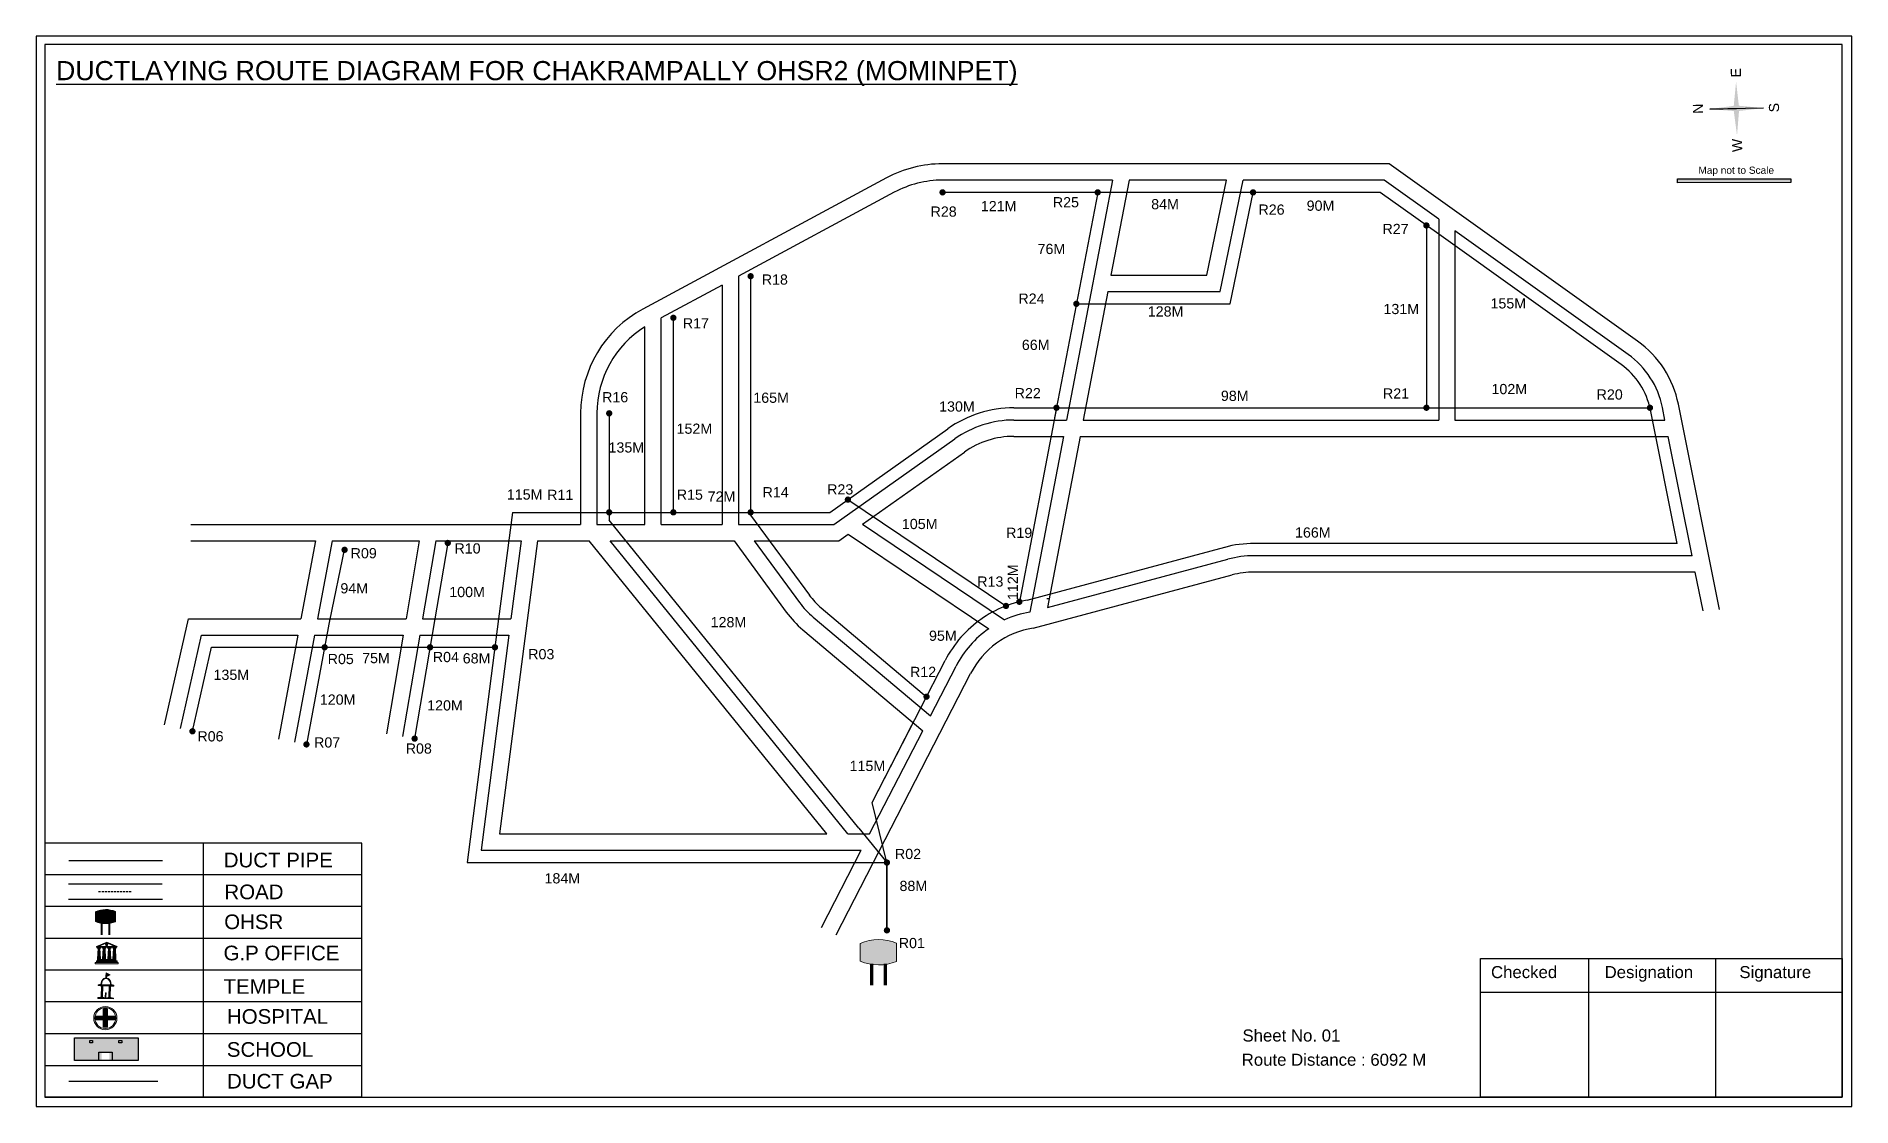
# Model space of a CAD drawing. Header units: inches. Extents: x 664 to 10563, y 382 to 1817.
# Drawn here: x 2646 to 3536, y 401 to 926 of the extents above; entities that cross this region are included whole.
import ezdxf

# ---------------------------------------------------------------- set-up
doc = ezdxf.new("R2010")
doc.units = ezdxf.units.IN
doc.header["$MEASUREMENT"] = 0
doc.linetypes.add('DASHEDX2', pattern=[1.5, 1, -0.5])
for name, color, linetype in [('LANDMARK', 7, 'Continuous'), ('OHT', 7, 'Continuous'), ('pipe', 5, 'Continuous')]:
    doc.layers.add(name, color=color, linetype=linetype)
doc.styles.get("Standard").update_dxf_attribs({"font": 'arial.ttf'})

msp = doc.modelspace()

# ---------------------------------------------------------------- texts
at = {"color": 242, "true_color": 0xcd2027}
msp.add_text('%%UDUCTLAYING ROUTE DIAGRAM FOR CHAKRAMPALLY OHSR2 (MOMINPET)', height=9.375, dxfattribs=at).set_placement((2656.01, 904.04))
for s, height, rotation, p in [('E', 4.95, 91.00631, (3482.2, 905.44)), ('N', 4.95, 91.00631, (3463.61, 887.59)), ('S', 4.95, 91.00631, (3500.9, 888.33)), ('W', 4.95, 91.00631, (3482.84, 868.84)), ('112M', 5, 90, (3127.66, 649.3))]:
    msp.add_text(s, height=height, rotation=rotation).set_placement(p)
for s, height, p in [('Map not to Scale', 3.5424, (3461.29, 858.15)), ('R25', 5, (3144.78, 841.74)), ('84M', 5, (3193.01, 840.77)), ('R28', 5, (3084.83, 837.15)), ('121M', 5, (3109.49, 839.84)), ('R26', 5, (3245.6, 838.12)), ('90M', 5, (3269.23, 840.05)), ('R27', 5, (3306.41, 828.63)), ('76M', 5, (3137.3, 818.84)), ('R18', 5, (3002.05, 803.86)), ('R24', 5, (3127.89, 794.5)), ('128M', 5, (3191.33, 788.23)), ('131M', 5, (3306.89, 789.4)), ('155M', 5, (3359.37, 792.16)), ('R17', 5, (2963.35, 782.41)), ('66M', 5, (3129.58, 771.84)), ('R16', 5, (2923.75, 746.19)), ('165M', 5, (2997.91, 745.93)), ('R22', 5, (3126.06, 748.18)), ('98M', 5, (3227.19, 746.87)), ('R21', 5, (3306.65, 748.02)), ('102M', 5, (3359.87, 750.18)), ('R20', 5, (3411.41, 747.53)), ('130M', 5, (3089.02, 741.64)), ('152M', 5, (2960.28, 730.76)), ('135M', 5, (2926.93, 721.57)), ('115M', 5, (2877.06, 698.52)), ('R11', 5, (2896.82, 698.35)), ('R15', 5, (2960.38, 698.44)), ('R14', 5, (3002.45, 699.63)), ('R23', 5, (3034.11, 701.02)), ('72M', 5, (2975.51, 697.5)), ('105M', 5, (3070.77, 684.07)), ('R10', 5, (2851.37, 672.09)), ('R19', 5, (3121.86, 679.74)), ('166M', 5, (3263.53, 679.89)), ('R09', 5, (2800.47, 669.75)), ('R13', 5, (3107.73, 655.85)), ('94M', 5, (2795.45, 652.55)), ('100M', 5, (2848.84, 650.73)), ('128M', 5, (2976.99, 635.97)), ('95M', 5, (3084.06, 629.31)), ('75M', 5, (2806.09, 618.35)), ('R04', 5, (2840.76, 618.87)), ('68M', 5, (2855.43, 618.23)), ('R03', 5, (2887.55, 620.28)), ('135M', 5, (2733.24, 610.16)), ('R05', 5, (2789.2, 617.9)), ('R12', 5, (3074.74, 611.58)), ('120M', 5, (2785.37, 598.02)), ('120M', 5, (2837.99, 595.17)), ('R06', 5, (2725.33, 580.01)), ('R07', 5, (2782.53, 577.01)), ('R08', 5, (2827.47, 574.03)), ('115M', 5, (3045.12, 565.51)), ('DUCT PIPE', 7.178, (2738.26, 518.3)), ('R02', 5, (3067.36, 522.37)), ('ROAD ', 7.178, (2738.57, 502.69)), ('184M', 5, (2895.55, 510.43)), ('88M', 5, (3069.6, 506.7)), ('OHSR', 7.178, (2738.47, 488.03)), ('R01', 5, (3069.23, 478.71)), ('G.P OFFICE', 7.178, (2738.15, 472.74)), ('TEMPLE', 7.178, (2738.14, 456.33)), ('Checked', 5.886, (3359.62, 464.03)), ('Designation', 5.886, (3415.32, 464.03)), ('Signature', 5.886, (3481.42, 464.03)), ('HOSPITAL', 7.178, (2739.82, 441.64)), ('Sheet No. 01', 5.886, (3237.76, 432.96)), ('SCHOOL', 7.178, (2739.76, 425.47)), ('Route Distance : 6092 M', 5.886, (3237.39, 421.09)), ('DUCT GAP', 7.178, (2739.87, 409.92))]:
    msp.add_text(s, height=height).set_placement(p)

# ---------------------------------------------------------------- blocks, each defined once
blk = doc.blocks.new('OHT')
at = {"linetype": 'Continuous', "lineweight": 0, "true_color": 0x0ffffc}
blk.add_hatch(color=4, dxfattribs=at).paths.add_polyline_path([(0.012, 1), (0, 1, 0.101323), (-0.4, 0.916), (-0.4, 0.525, 0.194075), (0.399, 0.521), (0.399, 0.921, 0.097877)])
at = {"color": 4, "linetype": 'Continuous', "lineweight": 0, "true_color": 0x0ffffc, "flags": 128}
for points in [[(-0.4, 0.525), (-0.4, 0.916)], [(0.399, 0.521), (0.399, 0.921)]]:
    blk.add_lwpolyline(points, dxfattribs=at)
at = {"color": 4, "linetype": 'Continuous', "lineweight": 0, "true_color": 0x0ffffc, "const_width": 0.075, "flags": 128}
for points in [[(-0.15, 0), (-0.15, 0.475)], [(0.15, 0), (0.15, 0.473)]]:
    blk.add_lwpolyline(points, dxfattribs=at)
at = {"color": 4, "linetype": 'Continuous', "lineweight": 0, "true_color": 0x0ffffc}
for centre, radius, start, end in [((0.006, -0.019), 1.019, 67.3109, 113.4711), ((0.004, 1.513), 1.068, 247.7682, 291.7007)]:
    blk.add_arc(centre, radius, start, end, dxfattribs=at)
blk = doc.blocks.new('Government_Office')
at = {"linetype": 'Continuous', "lineweight": 0, "true_color": 0xff0000}
h = blk.add_hatch(color=1, dxfattribs=at)
h.paths.add_polyline_path([(0.44, 0.72), (0.45, 0.75), (0, 0.93), (-0.45, 0.75), (-0.44, 0.72)])
h.paths.add_polyline_path([(0.355, 0.75), (-0.355, 0.75), (0, 0.9)], flags=16)
h.paths.add_polyline_path([(0, 0.778, -1), (0, 0.872, -1)], flags=0)
h = blk.add_hatch(color=1, dxfattribs=at)
edge = h.paths.add_edge_path()
edge.add_arc((0, 0.825), 0.0467, 90, 270)
edge.add_arc((0, 0.825), 0.0467, 270, 450)
for points in [[(-0.5, 0.05), (0.5, 0.05), (0.5, 0), (-0.5, 0)], [(-0.45, 0.075), (-0.45, 0.12), (0.45, 0.12), (0.45, 0.075)], [(-0.4, 0.14), (-0.4, 0.18), (0.4, 0.18), (0.4, 0.14)]]:
    blk.add_hatch(color=1, dxfattribs=at).paths.add_polyline_path(points)
h = blk.add_hatch(color=1, dxfattribs=at)
edge = h.paths.add_edge_path()
edge.add_line((-0.27, 0.195), (-0.295, 0.675))
edge.add_line((-0.295, 0.675), (-0.29, 0.675))
edge.add_arc((-0.278, 0.688), 0.0176, 225.30401, 441.56588)
edge.add_line((-0.275, 0.705), (-0.395, 0.705))
edge.add_arc((-0.392, 0.688), 0.0176, 98.43412, 314.69599)
edge.add_line((-0.38, 0.675), (-0.375, 0.675))
edge.add_line((-0.375, 0.675), (-0.4, 0.195))
edge.add_line((-0.4, 0.195), (-0.27, 0.195))
h = blk.add_hatch(color=1, dxfattribs=at)
edge = h.paths.add_edge_path()
edge.add_line((-0.047, 0.195), (-0.072, 0.675))
edge.add_line((-0.072, 0.675), (-0.067, 0.675))
edge.add_arc((-0.054, 0.688), 0.0176, 225.30401, 441.56588)
edge.add_line((-0.052, 0.705), (-0.172, 0.705))
edge.add_arc((-0.169, 0.688), 0.0176, 98.43412, 314.69599)
edge.add_line((-0.157, 0.675), (-0.152, 0.675))
edge.add_line((-0.152, 0.675), (-0.177, 0.195))
edge.add_line((-0.177, 0.195), (-0.047, 0.195))
h = blk.add_hatch(color=1, dxfattribs=at)
edge = h.paths.add_edge_path()
edge.add_line((0.177, 0.195), (0.152, 0.675))
edge.add_line((0.152, 0.675), (0.157, 0.675))
edge.add_arc((0.169, 0.688), 0.0176, 225.30401, 441.56588)
edge.add_line((0.172, 0.705), (0.052, 0.705))
edge.add_arc((0.054, 0.688), 0.0176, 98.43412, 314.69599)
edge.add_line((0.067, 0.675), (0.072, 0.675))
edge.add_line((0.072, 0.675), (0.047, 0.195))
edge.add_line((0.047, 0.195), (0.177, 0.195))
h = blk.add_hatch(color=1, dxfattribs=at)
edge = h.paths.add_edge_path()
edge.add_line((0.4, 0.195), (0.375, 0.675))
edge.add_line((0.375, 0.675), (0.38, 0.675))
edge.add_arc((0.392, 0.688), 0.0176, 225.30401, 441.56588)
edge.add_line((0.395, 0.705), (0.275, 0.705))
edge.add_arc((0.278, 0.688), 0.0176, 98.43412, 314.69599)
edge.add_line((0.29, 0.675), (0.295, 0.675))
edge.add_line((0.295, 0.675), (0.27, 0.195))
edge.add_line((0.27, 0.195), (0.4, 0.195))
at = {"color": 1, "linetype": 'Continuous', "lineweight": 0, "true_color": 0xff0000, "flags": 128}
for points in [[(-0.45, 0.75), (-0.44, 0.72), (0.44, 0.72), (0.45, 0.75), (0, 0.93)], [(-0.355, 0.75), (0.355, 0.75), (0, 0.9)], [(-0.5, 0.05), (0.5, 0.05), (0.5, 0), (-0.5, 0)], [(-0.45, 0.075), (-0.45, 0.12), (0.45, 0.12), (0.45, 0.075)], [(-0.4, 0.14), (-0.4, 0.18), (0.4, 0.18), (0.4, 0.14)]]:
    blk.add_lwpolyline(points, close=True, dxfattribs=at)
for points in [[(0, 0.872, 1), (0, 0.778, 1)], [(-0.27, 0.195), (-0.295, 0.675), (-0.29, 0.675, 1.379694), (-0.275, 0.705), (-0.395, 0.705, 1.379694), (-0.38, 0.675), (-0.375, 0.675), (-0.4, 0.195)], [(-0.047, 0.195), (-0.072, 0.675), (-0.067, 0.675, 1.379694), (-0.052, 0.705), (-0.172, 0.705, 1.379694), (-0.157, 0.675), (-0.152, 0.675), (-0.177, 0.195)], [(0.177, 0.195), (0.152, 0.675), (0.157, 0.675, 1.379694), (0.172, 0.705), (0.052, 0.705, 1.379694), (0.067, 0.675), (0.072, 0.675), (0.047, 0.195)], [(0.4, 0.195), (0.375, 0.675), (0.38, 0.675, 1.379694), (0.395, 0.705), (0.275, 0.705, 1.379694), (0.29, 0.675), (0.295, 0.675), (0.27, 0.195)]]:
    blk.add_lwpolyline(points, format="xyb", close=True, dxfattribs=at)
blk = doc.blocks.new('Temple')
at = {"linetype": 'Continuous', "lineweight": 0, "true_color": 0xff0000}
h = blk.add_hatch(color=1, dxfattribs=at)
edge = h.paths.add_edge_path()
edge.add_line((0.175, 0.49), (0.225, 0.49))
edge.add_line((0.225, 0.49), (0.225, 0.497))
edge.add_line((0.225, 0.497), (0.307, 0.497))
edge.add_line((0.307, 0.497), (0.307, 0.533))
edge.add_line((0.307, 0.533), (0.257, 0.533))
edge.add_line((0.257, 0.533), (0.257, 0.54))
edge.add_line((0.257, 0.54), (0.2, 0.54))
edge.add_spline(control_points=[(0.2, 0.54), (0.2, 0.589), (0.19, 0.638), (0.142, 0.743), (0.092, 0.79), (0.027, 0.805), (0.02, 0.806), (0.012, 0.806)], knot_values=[4.712389, 4.712389, 4.712389, 4.712389, 5.278166, 5.278166, 6.117402, 6.117402, 6.223801, 6.223801, 6.223801, 6.223801], degree=3, periodic=0)
edge.add_line((0.012, 0.806), (0.012, 0.79))
edge.add_line((0.012, 0.79), (-0.012, 0.79))
edge.add_line((-0.012, 0.79), (-0.012, 0.806))
edge.add_spline(control_points=[(-0.012, 0.806), (-0.055, 0.802), (-0.096, 0.781), (-0.171, 0.699), (-0.197, 0.628), (-0.2, 0.55), (-0.2, 0.545), (-0.2, 0.54)], knot_values=[6.343965, 6.343965, 6.343965, 6.343965, 6.956638, 6.956638, 7.795874, 7.795874, 7.853982, 7.853982, 7.853982, 7.853982], degree=3, periodic=0)
edge.add_line((-0.2, 0.54), (-0.257, 0.54))
edge.add_line((-0.257, 0.54), (-0.257, 0.533))
edge.add_line((-0.257, 0.533), (-0.307, 0.533))
edge.add_line((-0.307, 0.533), (-0.307, 0.497))
edge.add_line((-0.307, 0.497), (-0.225, 0.497))
edge.add_line((-0.225, 0.497), (-0.225, 0.49))
edge.add_line((-0.225, 0.49), (-0.175, 0.49))
edge.add_line((-0.175, 0.49), (-0.175, 0.07))
edge.add_arc((-0.205, 0.07), 0.03, -90, 0, ccw=False)
edge.add_line((-0.205, 0.04), (-0.257, 0.04))
edge.add_line((-0.257, 0.04), (-0.257, 0.033))
edge.add_line((-0.257, 0.033), (-0.307, 0.033))
edge.add_line((-0.307, 0.033), (-0.307, 0))
edge.add_line((-0.307, 0), (0.307, 0))
edge.add_line((0.307, 0), (0.307, 0.033))
edge.add_line((0.307, 0.033), (0.257, 0.033))
edge.add_line((0.257, 0.033), (0.257, 0.04))
edge.add_line((0.257, 0.04), (0.205, 0.04))
edge.add_arc((0.205, 0.07), 0.03, 180, 270, ccw=False)
edge.add_line((0.175, 0.07), (0.175, 0.49))
h.paths.add_polyline_path([(0.125, 0.07, -0.414214), (0.095, 0.04), (0.05, 0.04), (0.05, 0.033), (-0.05, 0.033), (-0.05, 0.04), (-0.095, 0.04, -0.414214), (-0.125, 0.07), (-0.125, 0.497), (0.125, 0.497)], flags=16)
edge = h.paths.add_edge_path(flags=16)
edge.add_ellipse((0, 0.54), major_axis=(0, 0.242), ratio=0.722808, start_angle=270, end_angle=450, ccw=False)
edge.add_line((0.175, 0.54), (-0.175, 0.54))
h.paths.add_polyline_path([(0.012, 0.23), (0.012, 0.07), (-0.012, 0.07), (-0.012, 0.23)], flags=0)
h = blk.add_hatch(color=1, dxfattribs=at)
edge = h.paths.add_edge_path()
edge.add_line((0.012, 0.857), (0, 0.85))
edge.add_line((0, 0.85), (-0.003, 0.925))
edge.add_line((-0.003, 0.925), (-0.012, 0.925))
edge.add_line((-0.012, 0.925), (-0.012, 0.806))
edge.add_spline(control_points=[(-0.012, 0.806), (-0.004, 0.807), (0.004, 0.807), (0.012, 0.806)], knot_values=[6.223801, 6.223801, 6.223801, 6.223801, 6.343965, 6.343965, 6.343965, 6.343965], degree=3, periodic=0)
edge.add_line((0.012, 0.806), (0.012, 0.857))
h = blk.add_hatch(color=1, dxfattribs=at)
edge = h.paths.add_edge_path()
edge.add_line((0.012, 0.79), (0.012, 0.806))
edge.add_spline(control_points=[(0.012, 0.806), (0.004, 0.807), (-0.004, 0.807), (-0.012, 0.806)], knot_values=[6.223801, 6.223801, 6.223801, 6.223801, 6.343965, 6.343965, 6.343965, 6.343965], degree=3, periodic=0)
edge.add_line((-0.012, 0.806), (-0.012, 0.79))
edge.add_line((-0.012, 0.79), (0.012, 0.79))
at = {"linetype": 'Continuous', "lineweight": 0, "true_color": 0xe66000}
blk.add_hatch(color=32, dxfattribs=at).paths.add_polyline_path([(-0.006, 1), (0.147, 0.931), (0, 0.85)])
at = {"color": 1, "linetype": 'Continuous', "lineweight": 0, "true_color": 0xff0000, "flags": 128}
for points in [[(0.012, 0.925), (-0.012, 0.925), (-0.012, 0.79), (0.012, 0.79)], [(0.012, 0.23), (-0.012, 0.23), (-0.012, 0.07), (0.012, 0.07)]]:
    blk.add_lwpolyline(points, close=True, dxfattribs=at)
at = {"color": 32, "linetype": 'Continuous', "lineweight": 0, "true_color": 0xe66000, "flags": 128}
blk.add_lwpolyline([(-0.006, 1), (0.147, 0.931), (0, 0.85), (-0.006, 1)], dxfattribs=at)
at = {"color": 1, "linetype": 'Continuous', "lineweight": 0, "true_color": 0xff0000, "flags": 128}
blk.add_lwpolyline([(0.2, 0.54), (0.257, 0.54), (0.257, 0.533), (0.307, 0.533), (0.307, 0.497), (0.225, 0.497), (0.225, 0.49), (0.175, 0.49), (0.175, 0.07, 0.414214), (0.205, 0.04), (0.257, 0.04), (0.257, 0.033), (0.307, 0.033), (0.307, 0), (-0.307, 0), (-0.307, 0.033), (-0.257, 0.033), (-0.257, 0.04), (-0.205, 0.04, 0.414214), (-0.175, 0.07), (-0.175, 0.49), (-0.225, 0.49), (-0.225, 0.497), (-0.307, 0.497), (-0.307, 0.533), (-0.257, 0.533), (-0.257, 0.54), (-0.2, 0.54)], format="xyb", dxfattribs=at)
blk.add_lwpolyline([(-0.175, 0.54), (0.175, 0.54)], dxfattribs=at)
blk.add_lwpolyline([(0.125, 0.497), (0.125, 0.07, -0.414214), (0.095, 0.04), (0.05, 0.04), (0.05, 0.033), (-0.05, 0.033), (-0.05, 0.04), (-0.095, 0.04, -0.414214), (-0.125, 0.07), (-0.125, 0.497)], format="xyb", close=True, dxfattribs=at)
at = {"color": 1, "linetype": 'Continuous', "lineweight": 0, "true_color": 0xff0000}
blk.add_ellipse((0, 0.54), major_axis=(0, 0.242), ratio=0.722808, start_param=4.712389, end_param=7.853982, dxfattribs=at)
blk.add_open_spline([(0.2, 0.54), (0.2, 0.589), (0.19, 0.638), (0.142, 0.743), (0.092, 0.79), (-0.023, 0.816), (-0.085, 0.794), (-0.171, 0.699), (-0.197, 0.628), (-0.2, 0.55), (-0.2, 0.545), (-0.2, 0.54)], degree=3, knots=[4.712389, 4.712389, 4.712389, 4.712389, 5.278166, 5.278166, 6.117402, 6.117402, 6.956638, 6.956638, 7.795874, 7.795874, 7.853982, 7.853982, 7.853982, 7.853982], dxfattribs=at)
blk = doc.blocks.new('*U6')
at = {"color": 0, "linetype": 'DASHEDX2', "transparency": 16777216}
blk.add_line((-8.22, 0), (8.01, 0), dxfattribs=at)
blk = doc.blocks.new('Hospital')
at = {"linetype": 'Continuous', "lineweight": 0, "true_color": 0x000000}
h = blk.add_hatch(color=18, dxfattribs=at)
h.paths.add_polyline_path([(-0.5, 0, 1), (0.5, 0, 1)])
h.paths.add_polyline_path([(0.446, 0, -1), (-0.446, 0, -1)], flags=16)
at = {"linetype": 'Continuous', "true_color": 0xff0000}
blk.add_hatch(color=1, dxfattribs=at).paths.add_polyline_path([(-0.394, 0.08), (-0.08, 0.08), (-0.08, 0.394), (0.08, 0.394), (0.08, 0.08), (0.394, 0.08), (0.394, -0.08), (0.08, -0.08), (0.08, -0.394), (-0.08, -0.394), (-0.08, -0.08), (-0.394, -0.08)])
at = {"color": 1, "linetype": 'Continuous', "true_color": 0xff0000, "flags": 128}
blk.add_lwpolyline([(-0.394, 0.08), (-0.08, 0.08), (-0.08, 0.394), (0.08, 0.394), (0.08, 0.08), (0.394, 0.08), (0.394, -0.08), (0.08, -0.08), (0.08, -0.394), (-0.08, -0.394), (-0.08, -0.08), (-0.394, -0.08)], close=True, dxfattribs=at)
at = {"color": 18, "linetype": 'Continuous', "lineweight": 0, "true_color": 0x000000}
for radius in [0.5, 0.446]:
    blk.add_circle((0, 0), radius, dxfattribs=at)

# ---------------------------------------------------------------- hatches: boundary and pattern name
at = {"true_color": 0x0093dd}
h = msp.add_hatch(color=142, dxfattribs=at)
h.dxf.hatch_style = 1
h.paths.add_polyline_path([(3451.11, 855.64), (3451.11, 853.8), (3506.62, 853.92), (3506.62, 855.77)])
at = {"ltscale": 0.5}
h = msp.add_hatch(color=5, dxfattribs=at)
h.dxf.hatch_style = 1
h.paths.add_polyline_path([(3092.26, 849.06, 1), (3089.14, 849.06, 1)])
h = msp.add_hatch(color=5, dxfattribs=at)
h.dxf.hatch_style = 1
h.paths.add_polyline_path([(3168.33, 849.06, 1), (3165.21, 849.06, 1)])
h = msp.add_hatch(color=5, dxfattribs=at)
h.dxf.hatch_style = 1
h.paths.add_polyline_path([(3244.52, 849.06, 1), (3241.4, 849.06, 1)])
h = msp.add_hatch(color=5, dxfattribs=at)
h.dxf.hatch_style = 1
h.paths.add_polyline_path([(3329.53, 832.84, 1), (3326.41, 832.84, 1)])
h = msp.add_hatch(color=5, dxfattribs=at)
h.dxf.hatch_style = 1
h.paths.add_polyline_path([(2998.15, 807.98, 1), (2995.03, 807.98, 1)])
h = msp.add_hatch(color=5, dxfattribs=at)
h.dxf.hatch_style = 1
h.paths.add_polyline_path([(3157.87, 794.45, 1), (3154.75, 794.45, 1)])
h = msp.add_hatch(color=5, dxfattribs=at)
h.dxf.hatch_style = 1
h.paths.add_polyline_path([(2960.27, 787.6, 1), (2957.15, 787.6, 1)])
h = msp.add_hatch(color=5, dxfattribs=at)
h.dxf.hatch_style = 1
h.paths.add_polyline_path([(2928.8, 740.79, 1), (2925.68, 740.79, 1)])
h = msp.add_hatch(color=5, dxfattribs=at)
h.dxf.hatch_style = 1
h.paths.add_polyline_path([(3148.12, 743.51, 1), (3145, 743.51, 1)])
h = msp.add_hatch(color=5, dxfattribs=at)
h.dxf.hatch_style = 1
h.paths.add_polyline_path([(3329.53, 743.51, 1), (3326.41, 743.51, 1)])
h = msp.add_hatch(color=5, dxfattribs=at)
h.dxf.hatch_style = 1
h.paths.add_polyline_path([(3439.12, 743.51, 1), (3436.01, 743.51, 1)])
h = msp.add_hatch(color=5, dxfattribs=at)
h.dxf.hatch_style = 1
h.paths.add_polyline_path([(3045.84, 698.5, 1), (3042.72, 698.5, 1)])
h = msp.add_hatch(color=5, dxfattribs=at)
h.dxf.hatch_style = 1
h.paths.add_polyline_path([(2928.8, 692.27, 1), (2925.68, 692.27, 1)])
h = msp.add_hatch(color=5, dxfattribs=at)
h.dxf.hatch_style = 1
h.paths.add_polyline_path([(2960.27, 692.27, 1), (2957.15, 692.27, 1)])
h = msp.add_hatch(color=5, dxfattribs=at)
h.dxf.hatch_style = 1
h.paths.add_polyline_path([(2998.15, 692.27, 1), (2995.03, 692.27, 1)])
h = msp.add_hatch(color=5, dxfattribs=at)
h.dxf.hatch_style = 1
h.paths.add_polyline_path([(2849.66, 677.27, 1), (2846.54, 677.27, 1)])
h = msp.add_hatch(color=5, dxfattribs=at)
h.dxf.hatch_style = 1
h.paths.add_polyline_path([(2799.05, 673.9, 1), (2795.93, 673.9, 1)])
h = msp.add_hatch(color=5, dxfattribs=at)
h.dxf.hatch_style = 1
h.paths.add_polyline_path([(3129.92, 648.44, 1), (3126.8, 648.44, 1)])
h = msp.add_hatch(color=5, dxfattribs=at)
h.dxf.hatch_style = 1
h.paths.add_polyline_path([(3123.36, 646.39, 1), (3120.25, 646.39, 1)])
h = msp.add_hatch(color=5, dxfattribs=at)
h.dxf.hatch_style = 1
h.paths.add_polyline_path([(2789.28, 626.14, 1), (2786.16, 626.14, 1)])
h = msp.add_hatch(color=5, dxfattribs=at)
h.dxf.hatch_style = 1
h.paths.add_polyline_path([(2840.99, 626.14, 1), (2837.87, 626.14, 1)])
h = msp.add_hatch(color=5, dxfattribs=at)
h.dxf.hatch_style = 1
h.paths.add_polyline_path([(2872.78, 626.14, 1), (2869.66, 626.14, 1)])
h = msp.add_hatch(color=5, dxfattribs=at)
h.dxf.hatch_style = 1
h.paths.add_polyline_path([(3084.39, 601.93, 1), (3081.28, 601.93, 1)])
h = msp.add_hatch(color=5, dxfattribs=at)
h.dxf.hatch_style = 1
h.paths.add_polyline_path([(2724.45, 584.98, 1), (2721.34, 584.98, 1)])
h = msp.add_hatch(color=5, dxfattribs=at)
h.dxf.hatch_style = 1
h.paths.add_polyline_path([(2780.36, 578.54, 1), (2777.24, 578.54, 1)])
h = msp.add_hatch(color=5, dxfattribs=at)
h.dxf.hatch_style = 1
h.paths.add_polyline_path([(2833.4, 581.37, 1), (2830.28, 581.37, 1)])
h = msp.add_hatch(color=5, dxfattribs=at)
h.dxf.hatch_style = 1
h.paths.add_polyline_path([(3064.98, 520.66, 1), (3061.86, 520.66, 1)])
h = msp.add_hatch(color=5, dxfattribs=at)
h.dxf.hatch_style = 1
h.paths.add_polyline_path([(3064.98, 487.43, 1), (3061.86, 487.43, 1)])
at = {"true_color": 0xc8c92d}
h = msp.add_hatch(color=52, dxfattribs=at)
h.dxf.hatch_style = 1
h.paths.add_polyline_path([(2671.3, 434.71), (2665.14, 434.71), (2665.14, 423.62), (2671.3, 423.62)])
h.paths.add_polyline_path([(2696.15, 434.71), (2689.98, 434.71), (2689.98, 423.62), (2696.15, 423.62)])
at = {"true_color": 0x293189}
h = msp.add_hatch(color=177, dxfattribs=at)
h.dxf.hatch_style = 1
h.paths.add_polyline_path([(2689.98, 434.71), (2671.3, 434.71), (2671.3, 423.62), (2678.31, 423.62), (2678.31, 427.25), (2682.17, 427.25), (2682.17, 423.62), (2689.98, 423.62)])
h.paths.add_polyline_path([(2673.97, 432.24), (2672.6, 432.24), (2672.6, 433.5), (2673.97, 433.5)], flags=16)
h.paths.add_polyline_path([(2686.85, 432.24), (2686.85, 433.5), (2688.22, 433.5), (2688.22, 432.24)], flags=16)

# ---------------------------------------------------------------- linework, layer by layer
for p, q in [((3493.18, 890.35), (3466.88, 889.89)), ((3063.22, 856.14), (2943.76, 791.87)), ((3309.73, 863.06), (3090.7, 863.06)), ((3174.03, 855.06), (3090.7, 855.06)), ((3174.03, 855.06), (3151.52, 737.51)), ((3182.17, 855.06), (3173.25, 808.45)), ((3229.91, 855.06), (3182.17, 855.06)), ((3220.27, 808.45), (3229.91, 855.06)), ((3226.79, 800.45), (3238.08, 855.06)), ((3304.92, 855.06), (3238.08, 855.06)), ((3333.97, 835.93), (3307.24, 855.01)), ((3431.53, 776.13), (3309.73, 863.06)), ((3067.01, 849.09), (2990.59, 807.98)), ((3333.97, 835.93), (3333.97, 737.51)), ((3426.88, 769.62), (3341.97, 830.22)), ((3341.97, 830.22), (3341.97, 737.51)), ((2982.59, 803.67), (2952.71, 787.6)), ((2982.59, 803.67), (2982.59, 686.27)), ((2990.59, 807.98), (2990.59, 686.27)), ((3173.25, 808.45), (3220.27, 808.45)), ((3171.72, 800.45), (3159.67, 737.51)), ((3171.72, 800.45), (3226.79, 800.45)), ((2952.71, 686.27), (2952.71, 787.6)), ((2944.71, 686.27), (2944.71, 783.17)), ((2913.24, 740.79), (2913.24, 686.27)), ((2921.24, 740.79), (2921.24, 686.27)), ((3444.9, 737.51), (3443.67, 743.67)), ((3471.64, 644.67), (3451.51, 745.24)), ((3125.68, 737.51), (3151.52, 737.51)), ((3159.67, 737.51), (3333.97, 737.51)), ((3341.97, 737.51), (3444.9, 737.51)), ((3037.38, 686.27), (3096.79, 728.32)), ((3051.47, 686.44), (3101.42, 721.79)), ((3125.68, 729.51), (3149.99, 729.51)), ((3149.99, 729.51), (3133.5, 643.38)), ((3158.14, 729.51), (3142.08, 645.67)), ((3158.14, 729.51), (3446.5, 729.51)), ((3458.21, 671.01), (3446.5, 729.51)), ((2722.15, 686.27), (2913.24, 686.27)), ((2921.24, 686.27), (2944.71, 686.27)), ((2952.71, 686.27), (2982.59, 686.27)), ((2990.59, 686.27), (3037.38, 686.27)), ((3051.47, 686.44), (3121.13, 639.61)), ((2722.15, 678.27), (2783.24, 678.27)), ((2783.24, 678.27), (2776.1, 640.14)), ((2791.38, 678.27), (2784.24, 640.14)), ((2791.38, 678.27), (2834.07, 678.27)), ((2834.07, 678.27), (2827.61, 640.14)), ((2842.18, 678.27), (2835.72, 640.14)), ((2842.18, 678.27), (2884.01, 678.27)), ((2892.08, 678.27), (2873.51, 534.66)), ((2884.01, 678.27), (2879.08, 640.14)), ((2892.08, 678.27), (2917.43, 678.27)), ((3034.02, 534.66), (2917.43, 678.27)), ((2927.74, 678.27), (2988.47, 678.27)), ((3044.33, 534.66), (2927.74, 678.27)), ((2988.47, 678.27), (3014.1, 643.38)), ((2998.39, 678.27), (3039.92, 678.27)), ((2998.39, 678.27), (3020.54, 648.12)), ((3039.92, 678.27), (3044.48, 681.49)), ((3044.48, 681.49), (3113.35, 635.2)), ((3142.08, 645.67), (3230.6, 669.32)), ((3458.21, 671.01), (3243.5, 671.01)), ((3135.18, 635.55), (3232.66, 661.59)), ((3459.81, 663.01), (3243.5, 663.01)), ((3463.6, 644.07), (3459.81, 663.01)), ((2709.24, 588.07), (2721.01, 640.14)), ((2717.04, 586.3), (2727.4, 632.14)), ((2721.01, 640.14), (2776.1, 640.14)), ((2727.4, 632.14), (2774.6, 632.14)), ((2774.6, 632.14), (2765.04, 581.12)), ((2782.74, 632.14), (2772.9, 579.65)), ((2782.74, 632.14), (2826.25, 632.14)), ((2784.24, 640.14), (2827.61, 640.14)), ((2826.25, 632.14), (2818.04, 583.72)), ((2834.36, 632.14), (2825.93, 582.38)), ((2834.36, 632.14), (2878.05, 632.14)), ((2835.72, 640.14), (2879.08, 640.14)), ((2878.05, 632.14), (2864.41, 526.66)), ((3022.17, 634.75), (3080.97, 585.19)), ((3027.32, 640.87), (3084.72, 592.49)), ((3084.72, 592.49), (3097.32, 616.96)), ((3038.46, 485.18), (3104.44, 613.3)), ((3054.94, 534.66), (3080.97, 585.19)), ((2873.51, 534.66), (3034.02, 534.66)), ((3044.33, 534.66), (3054.94, 534.66)), ((2650.46, 530.15), (2650.46, 405.72)), ((2728.22, 530.15), (2728.22, 405.72)), ((2864.41, 526.66), (3050.82, 526.66)), ((3031.35, 488.84), (3050.82, 526.66)), ((2805.99, 514.59), (2650.46, 514.59)), ((2662.11, 510.3), (2708, 510.3)), ((2805.99, 499.04), (2650.46, 499.04)), ((2662.11, 502.78), (2708.23, 502.78)), ((2805.99, 483.49), (2650.46, 483.49)), ((2805.99, 467.94), (2650.46, 467.94)), ((2805.99, 452.38), (2650.46, 452.38)), ((2650.46, 436.83), (2805.99, 436.83)), ((2650.46, 421.28), (2805.99, 421.28)), ((2650.45, 406.7), (2650.45, 405.74)), ((2805.99, 405.72), (2650.46, 405.72))]:
    msp.add_line(p, q)
at = {"color": 1}
msp.add_line((3466.88, 889.89), (3480.04, 890.12), dxfattribs=at)
at = {"color": 5}
msp.add_line((2958.71, 692.27), (2958.71, 787.6), dxfattribs=at)
at = {"color": 242, "true_color": 0xcd2027}
for p, q in [((3407.51, 473.57), (3407.51, 405.68)), ((3469.72, 473.57), (3469.72, 405.68)), ((3354.55, 457.12), (3531.77, 457.12))]:
    msp.add_line(p, q, dxfattribs=at)
for points in [[(2646.34, 925.53), (2646.34, 401.03), (3536.48, 401.03), (3536.48, 925.53)], [(2650.45, 921.51), (2650.45, 405.74), (3531.77, 405.74), (3531.77, 921.51)], [(2696.22, 434.71), (2696.22, 423.62), (2665.14, 423.62), (2665.14, 434.71)], [(2673.97, 433.5), (2673.97, 432.24), (2672.6, 432.24), (2672.6, 433.5)], [(2686.85, 432.24), (2686.85, 433.5), (2688.22, 433.5), (2688.22, 432.24)]]:
    msp.add_lwpolyline(points, close=True)
at = {"color": 142, "true_color": 0x0093dd}
msp.add_lwpolyline([(3506.62, 853.92), (3451.11, 853.8), (3451.11, 855.64), (3506.62, 855.77), (3506.62, 853.92)], dxfattribs=at)
for points in [[(2805.99, 405.72), (2805.99, 530.15), (2650.46, 530.15)], [(2676.98, 423.62), (2676.98, 427.72), (2683.5, 427.72), (2683.5, 423.62)]]:
    msp.add_lwpolyline(points)
at = {"color": 242, "true_color": 0xcd2027}
msp.add_lwpolyline([(3531.77, 405.68), (3354.55, 405.68), (3354.55, 473.57), (3531.77, 473.57)], close=True, dxfattribs=at)
for centre, radius, start, end in [((3090.7, 805.06), 58, 90, 118.28222), ((3090.7, 805.06), 50, 90, 118.28222), ((3304.92, 805.06), 50, 87.34325, 90), ((2971.24, 740.79), 58, 118.28222, 180), ((2971.24, 740.79), 50, 122.05396, 180), ((3402.48, 735.43), 50, 11.31854, 54.48337), ((3402.48, 735.43), 42, 11.31854, 54.48337), ((3125.68, 687.51), 50, 90, 125.29016), ((3125.68, 687.51), 42, 90, 125.29016), ((3243.5, 621.01), 50, 90, 104.95639), ((3243.5, 621.01), 42, 90, 104.95639), ((3054.39, 672.98), 50, 216.30254, 229.87496), ((3054.39, 672.98), 42, 216.30254, 229.87496), ((3141.78, 594.07), 50, 99.52906, 114.38635), ((3141.78, 594.07), 50, 124.65012, 152.75327), ((3141.78, 594.07), 42, 99.03427, 152.75327)]:
    msp.add_arc(centre, radius, start, end)
for points in [[(3481.32, 890.15), (3478.51, 890.1), (3479.8, 903.27)], [(3481.33, 890.15), (3478.51, 890.1), (3480.26, 876.97)], [(3480.06, 888.82), (3480.01, 891.64), (3493.18, 890.35)]]:
    msp.add_solid(points)
at = {"color": 1}
msp.add_solid([(3480.06, 888.82), (3480.01, 891.64), (3466.88, 889.89)], dxfattribs=at)
at = {"layer": 'OHT', "color": 5}
msp.add_line((2662.28, 521.68), (2708.17, 521.68), dxfattribs=at)
at = {"layer": 'OHT', "color": 1}
msp.add_line((2662.28, 413.5), (2705.87, 413.5), dxfattribs=at)
at = {"layer": 'pipe'}
for p, q in [((3181.02, 849.06), (3090.7, 849.06)), ((3166.77, 849.06), (3145.63, 738.64)), ((3242.96, 849.06), (3181.02, 849.06)), ((3231.67, 794.45), (3242.96, 849.06)), ((3305.24, 849.06), (3238.08, 849.06)), ((3333.97, 828.56), (3305.24, 849.06)), ((3327.97, 832.84), (3327.97, 743.51)), ((3423.4, 764.73), (3333.97, 828.56)), ((2996.59, 807.98), (2996.59, 690.86)), ((3156.31, 794.45), (3231.67, 794.45)), ((2927.24, 740.79), (2927.24, 688.4)), ((3125.68, 743.51), (3151.52, 743.51)), ((3146.56, 743.51), (3128.36, 648.44)), ((3146.56, 743.51), (3341.97, 743.51)), ((3341.97, 743.51), (3437.56, 743.51)), ((3450.89, 677.01), (3437.78, 742.5)), ((3035.47, 692.27), (3093.33, 733.22)), ((3044.28, 698.5), (3121.8, 646.39)), ((2879.77, 692.27), (2873.03, 640.14)), ((2879.77, 692.27), (2921.24, 692.27)), ((2921.24, 692.27), (2952.71, 692.27)), ((3049.69, 537.57), (2927.24, 688.4)), ((2952.71, 692.27), (2982.59, 692.27)), ((2982.59, 692.27), (3035.47, 692.27)), ((2996.59, 690.86), (3025.38, 651.67)), ((2848.1, 677.27), (2841.64, 639.14)), ((3450.89, 677.01), (3243.5, 677.01)), ((2797.49, 674.66), (2790.14, 639.04)), ((3132.22, 649.25), (3229.05, 675.12)), ((3141.78, 650.07), (3142.93, 650.07)), ((3031.19, 645.46), (3082.84, 601.93)), ((2790.34, 640.14), (2778.8, 578.54)), ((2841.81, 640.14), (2831.84, 581.37)), ((2873.03, 640.14), (2857.59, 520.66)), ((2722.89, 584.98), (2732.2, 626.14)), ((2732.2, 626.14), (2787.72, 626.14)), ((2782.74, 626.14), (2839.43, 626.14)), ((2834.36, 626.14), (2871.22, 626.14)), ((3056.16, 550.14), (3091.99, 619.71)), ((3056.16, 550.14), (3075.63, 587.94)), ((3063.42, 520.66), (3056.16, 550.14)), ((3049.69, 537.57), (3063.42, 520.66)), ((2857.59, 520.66), (3063.42, 520.66)), ((3063.42, 520.66), (3063.42, 487.38)), ((3063.42, 487.38), (3063.42, 520.66))]:
    msp.add_line(p, q, dxfattribs=at)
for centre, radius, start, end in [((3402.48, 735.43), 36, 11.31854, 54.48337), ((3125.68, 687.51), 56, 90, 125.29016), ((3243.5, 621.01), 56, 90, 104.95639), ((3054.39, 672.98), 36, 216.30254, 229.87496), ((3141.78, 594.07), 56, 99.82825, 127.04202), ((3141.78, 594.07), 56, 124.65012, 152.75327)]:
    msp.add_arc(centre, radius, start, end, dxfattribs=at)

# ---------------------------------------------------------------- block references
at = {"linetype": 'DASHEDX2'}
msp.add_blockref('*U6', (2685.11, 506.54), dxfattribs=at)
at = {"layer": 'LANDMARK'}
for name, p, xscale, yscale, zscale in [('Government_Office', (2680.87, 471.08), 11.32114773247135, 11.32114773247135, 11.32114773247135), ('Hospital', (2680.18, 444.42), 11.41772014427468, 11.41772014427468, 11.41772014427468)]:
    msp.add_blockref(name, p, dxfattribs=dict(at, xscale=xscale, yscale=yscale, zscale=zscale))
at = {"layer": 'LANDMARK', "xscale": 12.62452535729322, "yscale": 12.62452535729322, "zscale": 12.62452535729322, "rotation": 358.3713438591284}
msp.add_blockref('Temple', (2680.3, 453.95), dxfattribs=at)
at = {"layer": 'OHT'}
for p, xscale, yscale, zscale in [((2680.28, 485.18), 12.45189723782068, 12.45189723782068, 12.45189723782068), ((3059.25, 460.53), 22.41341502807723, 22.41341502807723, 22.41341502807723)]:
    msp.add_blockref('OHT', p, dxfattribs=dict(at, xscale=xscale, yscale=yscale, zscale=zscale))

msp.set_redraw_order([(e.dxf.handle, doc.entitydb.next_handle()) for e in msp.query("TEXT MTEXT ATTDEF DIMENSION ARC_DIMENSION")])  # texts and dimensions are drawn at this point

doc.saveas('drawing.dxf')
